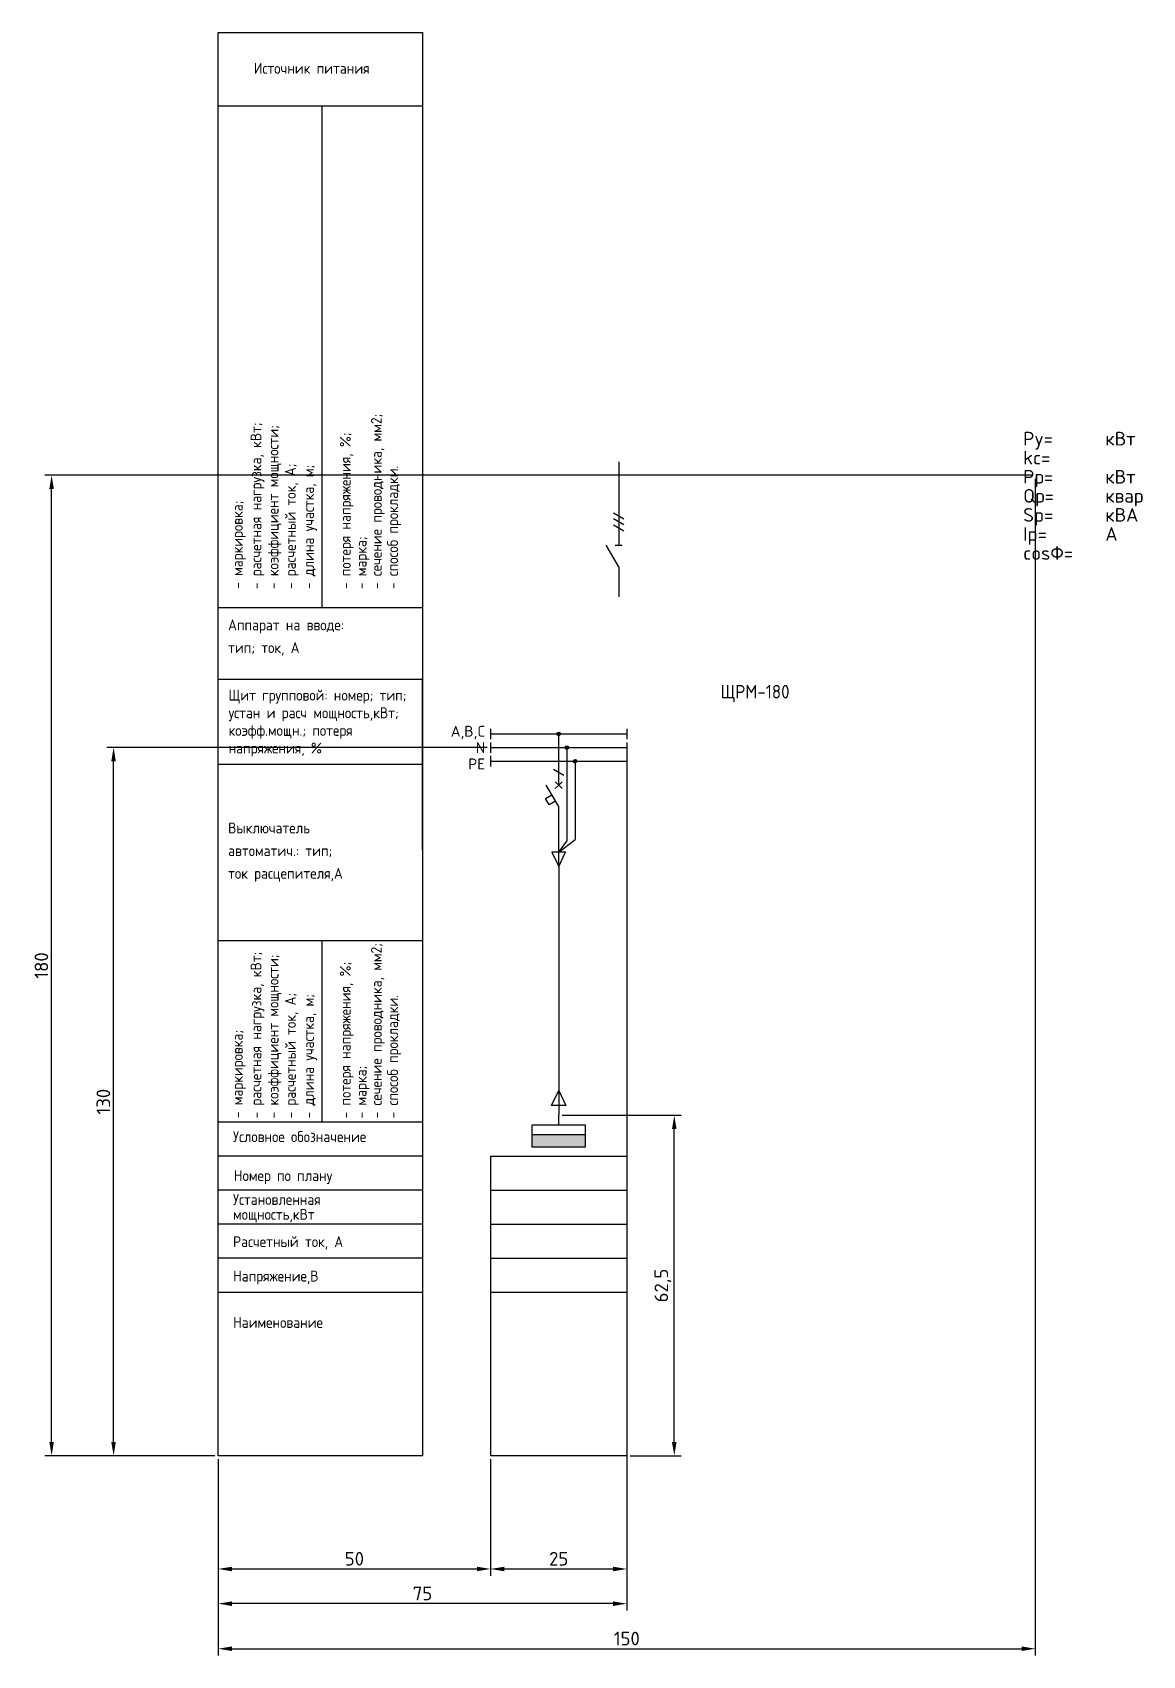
# Model space of a CAD drawing. Header units: millimetres. Extents: x -4379 to 694, y -18291 to 2656.
# Drawn here: x 490.2 to 694, y 628.9 to 926.8 of the extents above; entities that cross this region are included whole.
import ezdxf
from ezdxf.enums import TextEntityAlignment as Align

# ---------------------------------------------------------------- set-up
doc = ezdxf.new("R2010")
doc.units = ezdxf.units.MM
for name, color, linetype in [('Автомат защитный', 7, 'Continuous'), ('Принципиальная схема КТП -для ОДНОЛИНЕЙКИ', 7, 'Continuous'), ('ПРОВОДНИКИ', 7, 'Continuous')]:
    doc.layers.add(name, color=color, linetype=linetype)
doc.layers.add('ЭС АВ', color=7, linetype='Continuous', lineweight=18)
doc.layers.add('ЭС рамка', color=7, linetype='Continuous', lineweight=18)
doc.styles.add('SLD_Style', font='isocpeur.ttf', dxfattribs={"width": 0.9})
doc.styles.get("Standard").update_dxf_attribs({"font": 'isocpeur.ttf'})
doc.dimstyles.new('ISO-25', dxfattribs={"dimtxt": 2.5, "dimasz": 2.5, "dimexe": 1.25, "dimexo": 0.625, "dimtad": 1, "dimtxsty": 'Standard', "dimcen": 2.5, "dimadec": 0, "dimazin": 0, "dimtfac": 1, "dimtmove": 0, "dimatfit": 3, "dimfxl": 1, "dimarcsym": 0})

msp = doc.modelspace()

# ---------------------------------------------------------------- texts
at = {"lineweight": 0, "ltscale": 100, "insert": (616.499, 807.066), "char_height": 2.5, "attachment_point": 1, "style": 'SLD_Style'}
msp.add_mtext_dynamic_manual_height_columns('ЩРМ-180', width=1.40141, gutter_width=1250, heights=[0], dxfattribs=at)

# ---------------------------------------------------------------- blocks, each defined once
blk = doc.blocks.new('*U57')
h = blk.add_hatch(color=256)
h.dxf.hatch_style = 1
edge = h.paths.add_edge_path()
edge.add_ellipse((12.5, 132.5), major_axis=(0, 0.333), ratio=1, start_angle=0, end_angle=360)
h = blk.add_hatch(color=256)
h.dxf.hatch_style = 1
edge = h.paths.add_edge_path()
edge.add_ellipse((14, 130), major_axis=(0, 0.333), ratio=1, start_angle=0, end_angle=360)
h = blk.add_hatch(color=256)
h.dxf.hatch_style = 1
edge = h.paths.add_edge_path()
edge.add_ellipse((15.5, 127.5), major_axis=(0, 0.333), ratio=1, start_angle=0, end_angle=360)
at = {"lineweight": 30}
for p, q in [((14, 129.67), (14, 123.11)), ((15.5, 127.17), (15.5, 113.13)), ((14, 123.11), (14, 112.8)), ((0, 55), (25, 55)), ((0, 55), (0, 0)), ((25, 55), (25, 0)), ((0, 48.75), (25, 48.75)), ((0, 42.5), (25, 42.5)), ((0, 36.25), (25, 36.25))]:
    blk.add_line(p, q, dxfattribs=at)
at = {"layer": 'Автомат защитный', "lineweight": 30}
for p, q in [((12.5, 123.11), (12.5, 132.17)), ((11.54, 126.04), (13.46, 124.93)), ((12.5, 119.17), (10.22, 123.11)), ((10.1, 120.66), (11.26, 121.32)), ((10.77, 119.5), (10.1, 120.66)), ((11.92, 120.17), (10.77, 119.5)), ((12.5, 108.54), (12.5, 119.17))]:
    blk.add_line(p, q, dxfattribs=at)
blk.add_ellipse((12.5, 132.5), major_axis=(0, 0.333), ratio=1, start_param=-1.570796, end_param=4.712389, dxfattribs=at)
at = {"layer": 'Принципиальная схема КТП -для ОДНОЛИНЕЙКИ', "lineweight": 30}
for p, q in [((12.5, 108.54), (12.5, 99.73)), ((11.19, 64.32), (12.5, 67.06)), ((12.5, 67.06), (13.81, 64.32)), ((13.81, 64.32), (11.19, 64.32)), ((12.5, 64.32), (12.5, 62.5))]:
    blk.add_line(p, q, dxfattribs=at)
at = {"layer": 'ПРОВОДНИКИ', "lineweight": 30}
for p, q in [((13.75, 110.81), (11.25, 110.81)), ((11.25, 110.81), (12.5, 108.2)), ((12.5, 110.81), (15.5, 113.13)), ((12.5, 110.81), (14, 112.8)), ((12.5, 108.2), (13.75, 110.81)), ((11.19, 64.31), (12.5, 67.06)), ((12.5, 67.06), (13.81, 64.31)), ((13.81, 64.31), (11.19, 64.31))]:
    blk.add_line(p, q, dxfattribs=at)
at = {"layer": 'ПРОВОДНИКИ', "lineweight": 30, "ltscale": 100}
blk.add_line((12.5, 99.73), (12.5, 64.32), dxfattribs=at)
at = {"layer": 'ПРОВОДНИКИ', "color": 7, "linetype": 'Continuous', "lineweight": 30}
for centre in [(14, 130), (15.5, 127.5), (15.5, 127.5)]:
    blk.add_ellipse(centre, major_axis=(0, 0.333), ratio=1, start_param=-1.570796, end_param=4.712389, dxfattribs=at)
at = {"layer": 'ЭС АВ', "color": 7, "lineweight": 30}
for q in [(11.88, 123.74), (11.88, 122.49), (13.12, 123.74), (13.12, 122.49)]:
    blk.add_line((12.5, 123.11), q, dxfattribs=at)
at = {"layer": 'ЭС рамка', "color": 7, "linetype": 'Continuous', "lineweight": 30}
for p, q in [((0, 132.5), (12.17, 132.5)), ((12.83, 132.5), (25, 132.5))]:
    blk.add_line(p, q, dxfattribs=at)
at = {"layer": 'ЭС рамка', "color": 5, "linetype": 'Continuous', "lineweight": 30}
for p, q in [((0, 130), (13.67, 130)), ((14.33, 130), (25, 130))]:
    blk.add_line(p, q, dxfattribs=at)
at = {"layer": 'ЭС рамка', "color": 94, "linetype": 'Continuous', "lineweight": 30}
for p, q in [((0, 127.5), (15.17, 127.5)), ((15.83, 127.5), (25, 127.5))]:
    blk.add_line(p, q, dxfattribs=at)
at = {"layer": 'ЭС рамка', "lineweight": 30}
for p, q in [((25, 30), (0, 30)), ((25, 0), (0, 0))]:
    blk.add_line(p, q, dxfattribs=at)
at = {"style": 'SLD_Style'}
for tag, p in [('LABEL', (12.5, 51.88)), ('INSTALLEDPOWER', (12.5, 45.63)), ('CURRENT', (12.5, 39.37)), ('VOLTAGE', (12.5, 33.13))]:
    blk.add_attdef(tag, text='', height=2, dxfattribs=at).set_placement(p, align=Align.MIDDLE_CENTER)
blk.add_attdef('TEXT', text='', height=2, rotation=90, dxfattribs=at).set_placement((12.5, 15), align=Align.MIDDLE_CENTER)
at = {"layer": 'Автомат защитный', "style": 'SLD_Style'}
blk.add_attdef('PHASE', text='', height=2, dxfattribs=at).set_placement((14, 134.59), align=Align.MIDDLE_CENTER)
for tag, height, p in [('NUMBER', 2, (8.49, 122.99)), ('SWITCHTYPE', 1.8, (8.49, 119.5)), ('SWITCHRELEASE', 1.8, (8.49, 116.5)), ('SWITCHNOMINALCURRENT', 1.8, (8.49, 113.5)), ('SWITCHRELEASECURRENT', 1.8, (8.49, 110.5)), ('RCDTYPE', 1.8, (8.49, 107.5)), ('RCDSETPOINT', 1.8, (8.49, 104.5))]:
    blk.add_attdef(tag, text='', height=height, dxfattribs=at).set_placement(p, align=Align.MIDDLE_RIGHT)
blk.add_attdef('LINE_A', text='', height=1.7, rotation=90, dxfattribs=at).set_placement((10.19, 65.45), align=Align.MIDDLE_LEFT)
blk.add_attdef('LINE_B', text='', height=1.7, rotation=90, dxfattribs=at).set_placement((13.85, 65.45), align=Align.TOP_LEFT)
blk = doc.blocks.new('Table1')
at = {"lineweight": 30}
for p, q in [((37.5, 142.5), (0, 142.5)), ((37.5, 130), (37.5, 142.5)), ((37.5, 111.25), (37.5, 130)), ((37.5, 126.88), (0, 126.88)), ((0, 111.25), (0, 125.61)), ((0, 61.25), (0, 111.25)), ((0, 94.56), (37.5, 94.56)), ((37.5, 61.25), (0, 61.25)), ((37.5, 55), (0, 55)), ((37.5, 48.75), (0, 48.75)), ((37.5, 42.5), (0, 42.5)), ((37.5, 36.25), (0, 36.25)), ((37.5, 30), (0, 30))]:
    blk.add_line(p, q, dxfattribs=at)
at = {"layer": 'ЭС рамка', "lineweight": 30}
for p, q in [((0, 0), (0, 261.28)), ((0, 261.28), (37.5, 261.28)), ((37.5, 261.28), (37.5, 0)), ((0, 247.8), (37.5, 247.8)), ((19.09, 155.72), (19.09, 247.8)), ((0, 155.72), (37.5, 155.72)), ((19.09, 61.25), (19.09, 94.56)), ((37.5, 0), (0, 0))]:
    blk.add_line(p, q, dxfattribs=at)
at = {"layer": 'ЭС рамка', "style": 'SLD_Style', "width": 0.9}
for s, p in [('Источник питания', (6.55, 253.7)), ('Аппарат на вводе:', (1.81, 151.52)), ('тип; ток, А', (1.81, 147.36)), ('Щит групповой: номер; тип; ', (1.9, 138.63)), ('устан и расч мощность,кВт; ', (1.9, 135.39)), ('коэфф.мощн.; потеря ', (1.9, 132.16)), ('напряжения, %', (1.9, 128.92)), ('Выключатель', (1.81, 114.25)), ('автоматич.: тип;', (1.81, 110.08)), ('ток расцепителя,А', (1.81, 105.92)), ('Условное обозначение', (2.72, 57.58)), ('Номер по плану', (2.88, 50.43)), ('Установленная', (2.72, 46.05)), ('мощность,кВт', (2.72, 43.32)), ('Расчетный ток, А', (2.72, 38.31)), ('Напряжение,В', (2.72, 31.99)), ('Наименование', (2.72, 23.47))]:
    blk.add_text(s, height=2, dxfattribs=at).set_placement(p)
for s, p in [(' - сечение проводника, мм2;', (30.03, 157.95)), (' - расчетная нагрузка, кВт;', (7.93, 157.95)), (' - коэффициент мощности;', (11.07, 157.95)), (' - потеря напряжения, %%%;', (24.32, 157.95)), (' - расчетный ток, А;', (14.25, 157.95)), (' - длина участка, м;', (17.57, 157.95)), (' - способ прокладки.', (33.01, 157.95)), ('   - маркировка;', (4.5, 155.72)), (' - марка;', (27.23, 157.95)), (' - сечение проводника, мм2;', (30.03, 60.78)), (' - расчетная нагрузка, кВт;', (7.93, 60.78)), (' - коэффициент мощности;', (11.07, 60.78)), (' - потеря напряжения, %%%;', (24.32, 60.78)), (' - расчетный ток, А;', (14.25, 60.78)), (' - длина участка, м;', (17.57, 60.78)), (' - способ прокладки.', (33.01, 60.78)), ('   - маркировка;', (4.5, 58.55)), (' - марка;', (27.23, 60.78))]:
    blk.add_text(s, height=2, rotation=90, dxfattribs=at).set_placement(p)
blk = doc.blocks.new('*U49')
at = {"lineweight": 30}
blk.add_line((-1.49, 52.45), (-1.49, 47.65), dxfattribs=at)
at = {"layer": 'Автомат защитный', "lineweight": 30}
for p, q in [((-2.44, 43.1), (-0.53, 41.99)), ((-2.44, 42.05), (-0.53, 40.94)), ((-2.44, 40.92), (-0.53, 39.81)), ((-1.49, 33.21), (-3.76, 37.16))]:
    blk.add_line(p, q, dxfattribs=at)
at = {"layer": 'ЭС АВ', "color": 7, "linetype": 'Continuous', "lineweight": 30}
for p, q in [((-1.49, 47.65), (-1.49, 37.16)), ((-1.49, 37.79), (-1.49, 37.17)), ((-1.49, 33.21), (-1.49, 27.7))]:
    blk.add_line(p, q, dxfattribs=at)
blk.add_lwpolyline([(-2.12, 37.17), (-0.85, 37.17)], dxfattribs=at)
at = {"layer": 'Автомат защитный', "style": 'SLD_Style'}
for tag, p in [('NUMBER', (-5.64, 44.9)), ('SWITCHTYPE', (-5.64, 41.88)), ('SWITCHNOMINALCURRENT', (-5.64, 39.02)), ('SWITCHRELEASECURRENT', (-5.64, 36.02)), ('RCDTYPE', (-5.64, 33.02)), ('RCDSETPOINT', (-5.64, 30.02))]:
    blk.add_attdef(tag, text='', height=2, dxfattribs=at).set_placement(p, align=Align.MIDDLE_RIGHT)
blk = doc.blocks.new('*D3')
at = {"color": 0, "lineweight": -2, "transparency": 16777216}
for p, q in [((524.27, 664.92), (524.27, 643.52)), ((574.27, 664.92), (574.27, 643.52)), ((526.77, 644.77), (571.77, 644.77))]:
    blk.add_line(p, q, dxfattribs=at)
at = {"color": 0, "lineweight": 0, "transparency": 16777216}
for points in [[(526.77, 645.18), (526.77, 644.35), (524.27, 644.77)], [(571.77, 645.18), (571.77, 644.35), (574.27, 644.77)]]:
    blk.add_solid(points, dxfattribs=at)
at = {"layer": 'Defpoints', "color": 0, "lineweight": 0, "transparency": 16777216}
for p in [(524.27, 665.55), (574.27, 665.55), (574.27, 644.77)]:
    blk.add_point(p, dxfattribs=at)
at = {"color": 0, "transparency": 16777216, "insert": (549.27, 646.64), "char_height": 2.5, "attachment_point": 5}
blk.add_mtext('50', dxfattribs=at)
blk = doc.blocks.new('*D4')
at = {"color": 0, "lineweight": -2, "transparency": 16777216}
for p, q in [((573.65, 795.55), (503.81, 795.55)), ((505.06, 668.05), (505.06, 793.05)), ((523.65, 665.55), (503.81, 665.55))]:
    blk.add_line(p, q, dxfattribs=at)
at = {"color": 0, "transparency": 16777216}
for points in [[(504.64, 793.05), (505.47, 793.05), (505.06, 795.55)], [(504.64, 668.05), (505.47, 668.05), (505.06, 665.55)]]:
    blk.add_solid(points, dxfattribs=at)
at = {"layer": 'Defpoints', "color": 0, "transparency": 16777216}
for p in [(505.06, 795.55), (574.27, 795.55), (524.27, 665.55)]:
    blk.add_point(p, dxfattribs=at)
at = {"color": 0, "transparency": 16777216, "insert": (503.18, 730.55), "char_height": 2.5, "attachment_point": 5, "rotation": 90}
blk.add_mtext('130', dxfattribs=at)
blk = doc.blocks.new('Start')
at = {"layer": 'ЭС рамка', "color": 7, "linetype": 'Continuous', "lineweight": 30}
blk.add_line((0, 3.46), (0, 1.54), dxfattribs=at)
at = {"layer": 'ЭС рамка', "color": 5, "linetype": 'Continuous', "lineweight": 30}
blk.add_line((0, 0.96), (0, -0.96), dxfattribs=at)
at = {"layer": 'ЭС рамка', "color": 94, "linetype": 'Continuous', "lineweight": 30, "ltscale": 50}
blk.add_line((0, -1.54), (0, -3.46), dxfattribs=at)
at = {"style": 'SLD_Style'}
blk.add_attdef('PHASE', text='', height=2, dxfattribs=at).set_placement((-1, 3), align=Align.MIDDLE_RIGHT)
at = {"layer": 'ЭС рамка', "color": 7, "linetype": 'Continuous', "lineweight": 18, "style": 'SLD_Style'}
blk.add_text('N', height=2, dxfattribs=at).set_placement((-1, 0), align=Align.MIDDLE_RIGHT)
at = {"layer": 'ЭС рамка', "color": 7, "linetype": 'Continuous', "lineweight": 18, "ltscale": 50, "style": 'SLD_Style'}
blk.add_text('РЕ', height=2, dxfattribs=at).set_placement((-1, -3), align=Align.MIDDLE_RIGHT)
blk = doc.blocks.new('*D6')
at = {"color": 0, "lineweight": -2, "transparency": 16777216}
for p, q in [((574.27, 664.92), (574.27, 643.52)), ((599.27, 664.92), (599.27, 643.52)), ((576.77, 644.77), (596.77, 644.77))]:
    blk.add_line(p, q, dxfattribs=at)
at = {"color": 0, "lineweight": 0, "transparency": 16777216}
for points in [[(576.77, 645.18), (576.77, 644.35), (574.27, 644.77)], [(596.77, 645.18), (596.77, 644.35), (599.27, 644.77)]]:
    blk.add_solid(points, dxfattribs=at)
at = {"layer": 'Defpoints', "color": 0, "lineweight": 0, "transparency": 16777216}
for p in [(574.27, 665.55), (599.27, 665.55), (599.27, 644.77)]:
    blk.add_point(p, dxfattribs=at)
at = {"color": 0, "transparency": 16777216, "insert": (586.77, 646.64), "char_height": 2.5, "attachment_point": 5}
blk.add_mtext('25', dxfattribs=at)
blk = doc.blocks.new('Stop')
at = {"layer": 'ЭС рамка', "color": 7, "linetype": 'Continuous', "lineweight": 30}
blk.add_line((0, 3.46), (0, 1.54), dxfattribs=at)
at = {"layer": 'ЭС рамка', "color": 5, "linetype": 'Continuous', "lineweight": 30}
blk.add_line((0, 0.96), (0, -0.96), dxfattribs=at)
at = {"layer": 'ЭС рамка', "color": 94, "linetype": 'Continuous', "lineweight": 30, "ltscale": 50}
blk.add_line((0, -1.54), (0, -3.46), dxfattribs=at)
blk = doc.blocks.new('*D8')
at = {"color": 0, "lineweight": -2, "transparency": 16777216}
for p, q in [((599.27, 794.92), (599.27, 637.15)), ((524.27, 664.92), (524.27, 637.15)), ((596.77, 638.4), (526.77, 638.4))]:
    blk.add_line(p, q, dxfattribs=at)
at = {"color": 0, "transparency": 16777216}
for points in [[(526.77, 638.81), (526.77, 637.98), (524.27, 638.4)], [(596.77, 638.81), (596.77, 637.98), (599.27, 638.4)]]:
    blk.add_solid(points, dxfattribs=at)
at = {"layer": 'Defpoints', "color": 0, "transparency": 16777216}
for p in [(599.27, 795.55), (524.27, 665.55), (524.27, 638.4)]:
    blk.add_point(p, dxfattribs=at)
at = {"color": 0, "transparency": 16777216, "insert": (561.77, 640.27), "char_height": 2.5, "attachment_point": 5}
blk.add_mtext('75', dxfattribs=at)
blk = doc.blocks.new('DBData')
at = {"style": 'SLD_Style'}
for s, p in [('Py=', (-2.23, 21)), ('кВт', (12.85, 21)), ('kc=', (-2.23, 17.5)), ('Pр=', (-2.23, 14)), ('кВт', (12.85, 14)), ('Qр=', (-2.23, 10.5)), ('квар', (12.85, 10.5)), ('Sp=', (-2.23, 7)), ('кВА', (12.85, 7)), ('Ip=', (-2.23, 3.5)), ('А', (12.85, 3.5)), ('cosФ=', (-2.23, 0))]:
    blk.add_text(s, height=2.5, dxfattribs=at).set_placement(p)
for tag, p in [('DBNAME', (-2.32, 25.93)), ('POWERFACTOR', (7.4, 0))]:
    blk.add_attdef(tag, p, '', height=2.5, dxfattribs=at)
for tag, p in [('INSTALLEDACTIVEPOWER', (11.85, 21)), ('MAXFACTOR', (11.85, 17.5)), ('RATEDACTIVEPOWER', (11.85, 14)), ('RATEDREACTIVEPOWER', (11.85, 10.5)), ('RATEDFULLPOWER', (11.85, 7)), ('RATEDCURRENT', (11.85, 3.5))]:
    blk.add_attdef(tag, text='', height=2.5, dxfattribs=at).set_placement(p, align=Align.RIGHT)
blk = doc.blocks.new('*D10')
at = {"color": 0, "lineweight": -2, "transparency": 16777216}
for p, q in [((673.65, 845.55), (492.43, 845.55)), ((493.68, 668.05), (493.68, 843.05)), ((523.65, 665.55), (492.43, 665.55))]:
    blk.add_line(p, q, dxfattribs=at)
at = {"color": 0, "transparency": 16777216}
for points in [[(493.27, 843.05), (494.1, 843.05), (493.68, 845.55)], [(493.27, 668.05), (494.1, 668.05), (493.68, 665.55)]]:
    blk.add_solid(points, dxfattribs=at)
at = {"layer": 'Defpoints', "color": 0, "transparency": 16777216}
for p in [(493.68, 845.55), (674.27, 845.55), (524.27, 665.55)]:
    blk.add_point(p, dxfattribs=at)
at = {"color": 0, "transparency": 16777216, "insert": (491.81, 755.55), "char_height": 2.5, "attachment_point": 5, "rotation": 90}
blk.add_mtext('180', dxfattribs=at)
blk = doc.blocks.new('*D11')
at = {"color": 0, "lineweight": -2, "transparency": 16777216}
for p, q in [((674.27, 844.92), (674.27, 628.88)), ((524.27, 664.92), (524.27, 628.88)), ((526.77, 630.13), (671.77, 630.13))]:
    blk.add_line(p, q, dxfattribs=at)
at = {"color": 0, "transparency": 16777216}
for points in [[(526.77, 630.54), (526.77, 629.71), (524.27, 630.13)], [(671.77, 630.54), (671.77, 629.71), (674.27, 630.13)]]:
    blk.add_solid(points, dxfattribs=at)
at = {"layer": 'Defpoints', "color": 0, "transparency": 16777216}
for p in [(674.27, 845.55), (524.27, 665.55), (674.27, 630.13)]:
    blk.add_point(p, dxfattribs=at)
at = {"color": 0, "transparency": 16777216, "insert": (599.27, 632), "char_height": 2.5, "attachment_point": 5}
blk.add_mtext('150', dxfattribs=at)
blk = doc.blocks.new('*D12')
at = {"color": 0, "lineweight": -2, "transparency": 16777216}
for p, q in [((587.4, 728.05), (609.24, 728.05)), ((607.99, 668.05), (607.99, 725.55)), ((599.9, 665.55), (609.24, 665.55))]:
    blk.add_line(p, q, dxfattribs=at)
at = {"color": 0, "lineweight": 0, "transparency": 16777216}
for points in [[(607.57, 725.55), (608.4, 725.55), (607.99, 728.05)], [(607.57, 668.05), (608.4, 668.05), (607.99, 665.55)]]:
    blk.add_solid(points, dxfattribs=at)
at = {"layer": 'Defpoints', "color": 0, "lineweight": 0, "transparency": 16777216}
for p in [(586.77, 728.05), (607.99, 728.05), (599.27, 665.55)]:
    blk.add_point(p, dxfattribs=at)
at = {"color": 0, "transparency": 16777216, "insert": (605.9, 696.8), "char_height": 2.5, "attachment_point": 5, "rotation": 90}
blk.add_mtext('62,5', dxfattribs=at)
blk = doc.blocks.new('*U15')
h = blk.add_hatch(color=256)
h.dxf.hatch_style = 1
h.paths.add_polyline_path([(-4.86, -3.51), (-4.86, -5.83), (4.86, -5.83), (4.86, -3.51)])
at = {"linetype": 'ByBlock', "lineweight": 30}
blk.add_line((0, -1.75), (0, 0), dxfattribs=at)
at = {"lineweight": 30}
blk.add_line((-4.86, -3.51), (4.86, -3.51), dxfattribs=at)
at = {"linetype": 'ByBlock', "lineweight": 30}
blk.add_lwpolyline([(-4.86, -1.75), (4.86, -1.75), (4.86, -5.83), (-4.86, -5.83)], close=True, dxfattribs=at)

# ---------------------------------------------------------------- dimensions: what is measured, and where the dimension line sits
at = {"color": 3}
for base, p2, picture, middle in [((493.682, 845.55), (674.271, 845.55), '*D10', (491.807, 755.55)), ((505.056, 795.55), (574.271, 795.55), '*D4', (503.181, 730.55))]:
    dim = msp.add_linear_dim(base=base, p1=(524.271, 665.55), p2=p2, angle=90, dimstyle='ISO-25', dxfattribs=at)
    dim.commit()
    dim.dimension.update_dxf_attribs({"geometry": picture, "text_midpoint": middle})
for base, p1, p2, picture, middle in [((674.271, 630.128), (524.271, 665.55), (674.271, 845.55), '*D11', (599.271, 632.003)), ((524.271, 638.398), (599.271, 795.55), (524.271, 665.55), '*D8', (561.771, 640.273)), ((574.271, 644.768), (524.271, 665.55), (574.271, 665.55), '*D3', (549.271, 646.643)), ((599.271, 644.768), (574.271, 665.55), (599.271, 665.55), '*D6', (586.771, 646.643))]:
    dim = msp.add_linear_dim(base=base, p1=p1, p2=p2, dimstyle='ISO-25', dxfattribs=at)
    dim.commit()
    dim.dimension.update_dxf_attribs({"geometry": picture, "text_midpoint": middle})
dim = msp.add_linear_dim(base=(607.987, 728.05), p1=(599.271, 665.55), p2=(586.771, 728.05), angle=90, dimstyle='ISO-25', override={"dimfxl": 100, "dimarcsym": 1}, dxfattribs=at)
dim.commit()
dim.dimension.update_dxf_attribs({"geometry": '*D12', "text_midpoint": (605.904, 696.8)})

# ---------------------------------------------------------------- linework, layer by layer
msp.add_line((524.271, 665.55), (524.271, 845.55))

# ---------------------------------------------------------------- block references
for name, p in [('Table1', (524.271, 665.55)), ('Table1', (524.271, 665.55)), ('DBData', (674.271, 830.02)), ('*U49', (599.271, 795.55)), ('Stop', (599.271, 795.55)), ('*U57', (574.271, 665.55)), ('*U15', (586.771, 728.05))]:
    msp.add_blockref(name, p)
msp.add_blockref('Start', (574.271, 795.55)).add_auto_attribs({'PHASE': 'A,B,C'})

msp.set_redraw_order([(e.dxf.handle, doc.entitydb.next_handle()) for e in msp.query("TEXT MTEXT ATTDEF DIMENSION ARC_DIMENSION")])  # texts and dimensions are drawn at this point

doc.saveas('drawing.dxf')
